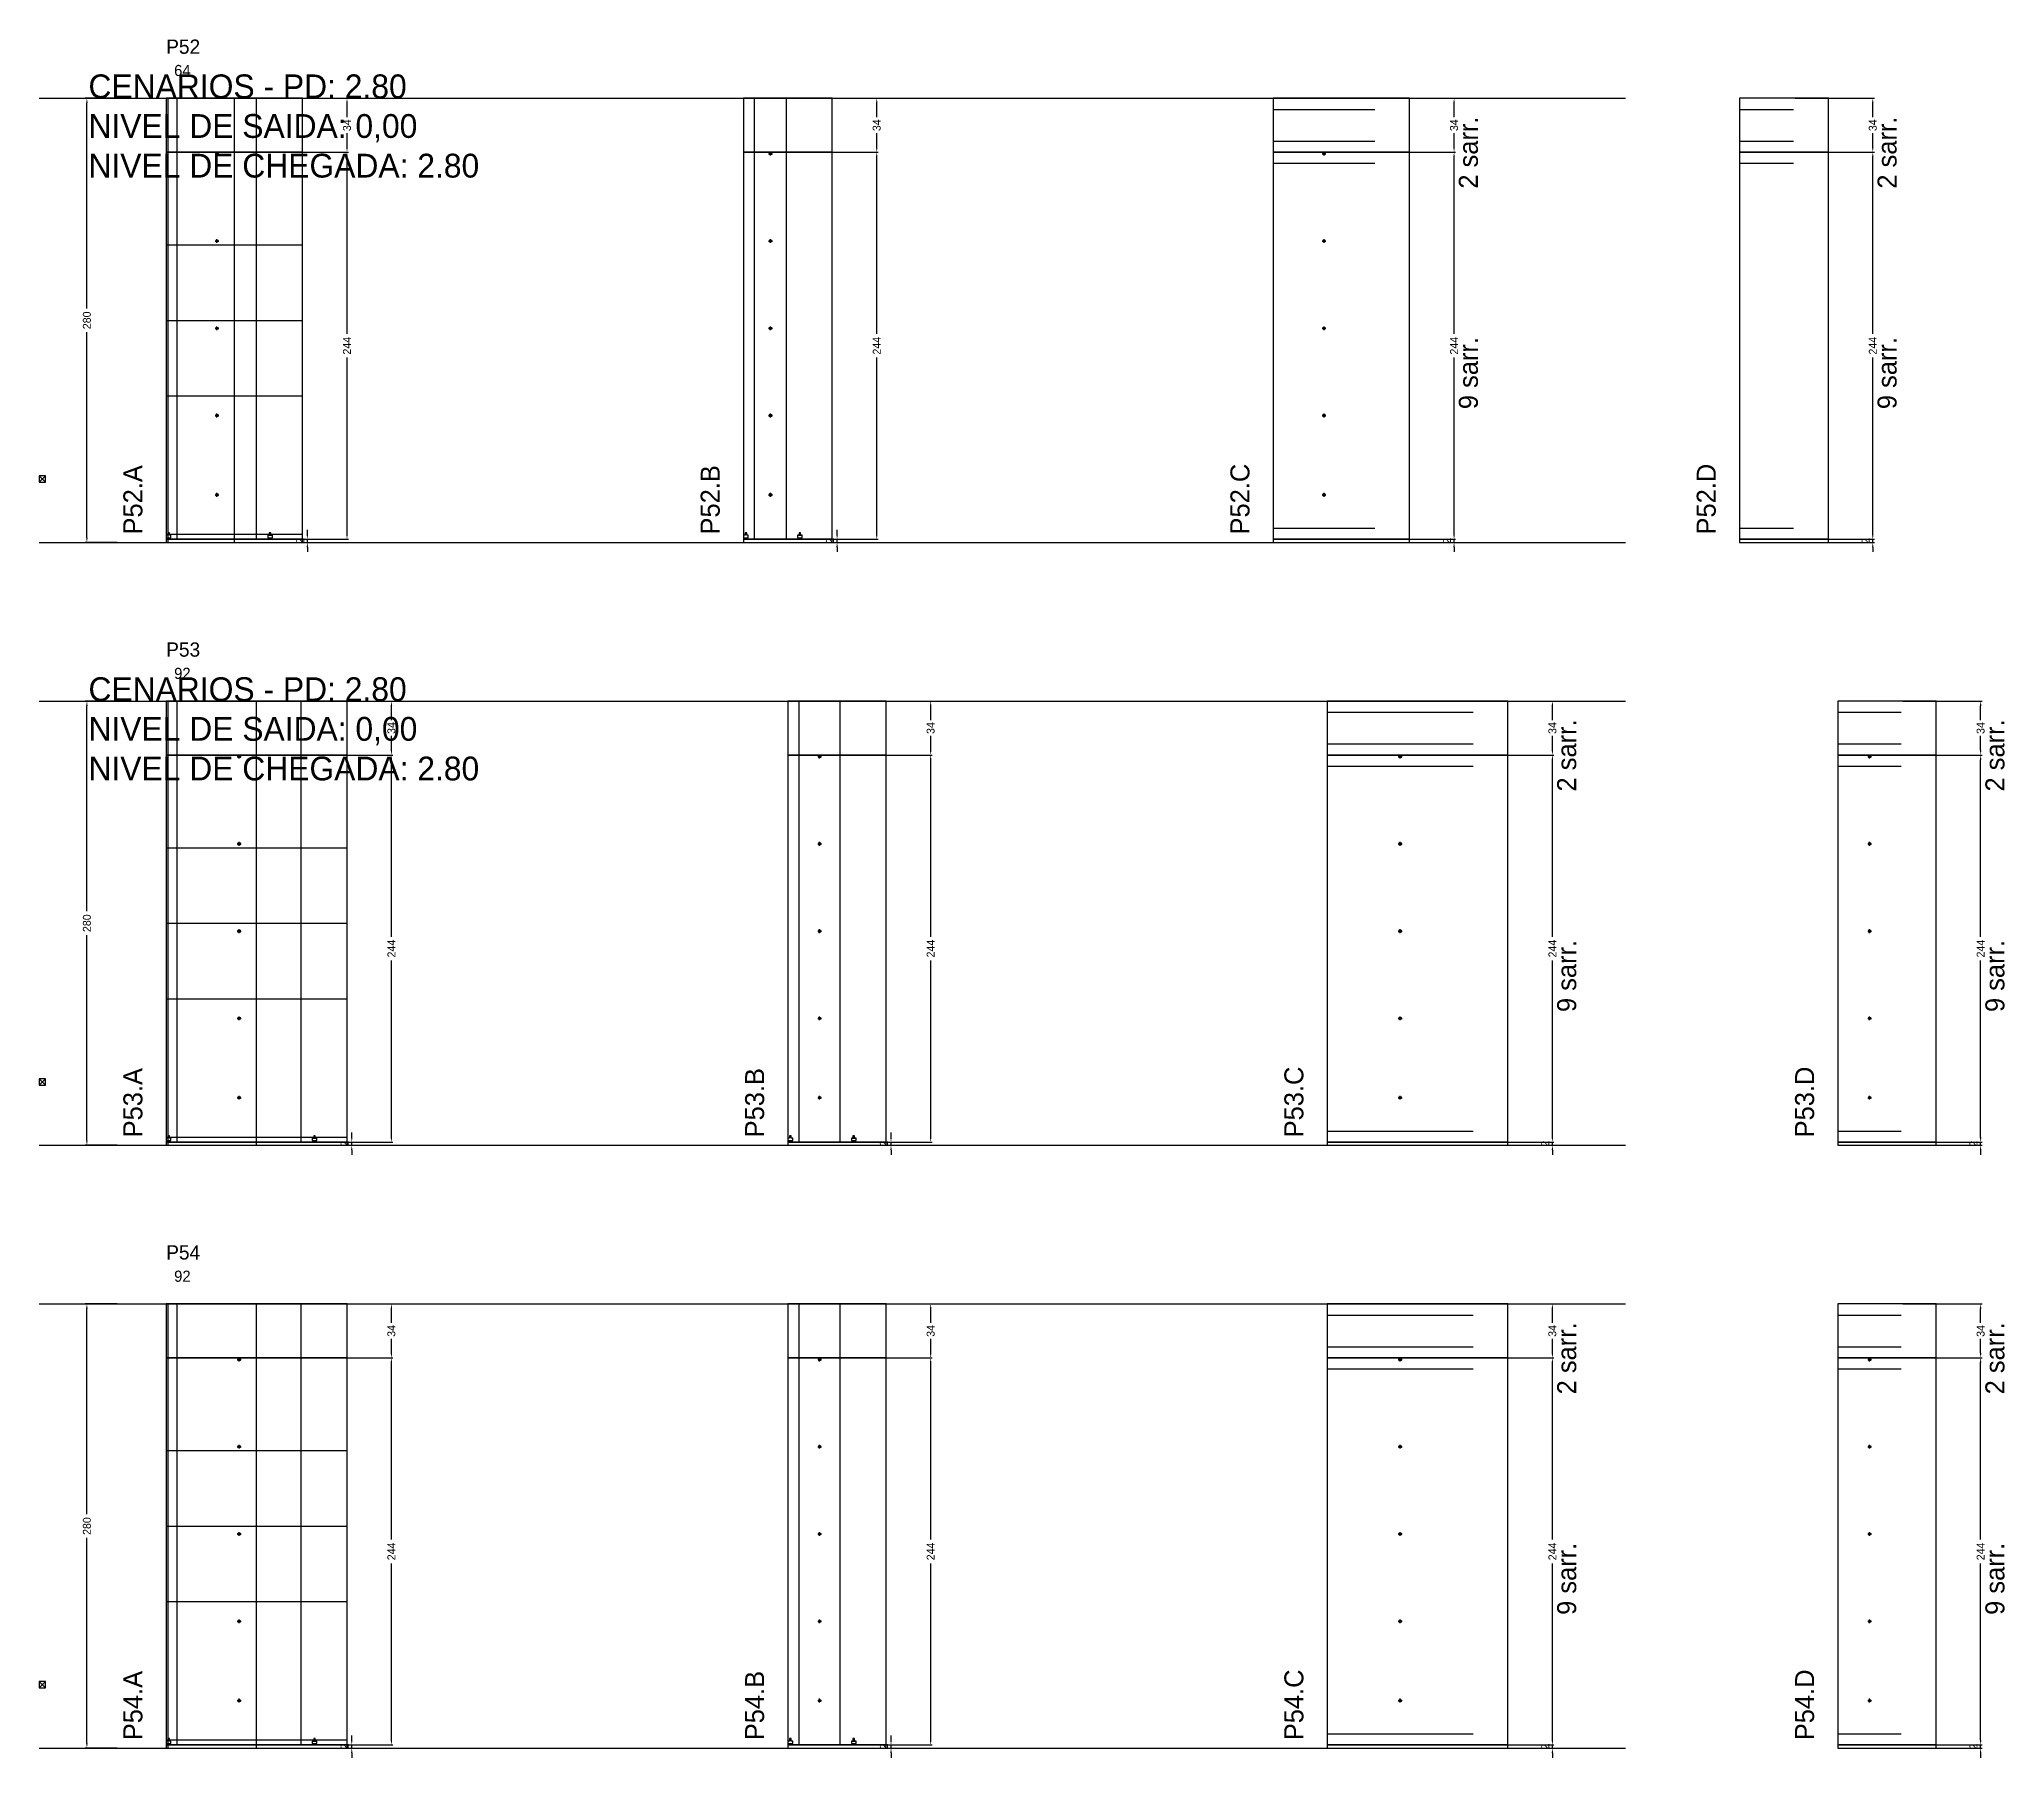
# Model space of a CAD drawing. Header units: centimetres. Extents: x -12000 to 4093, y -4566 to 1796.
# Drawn here: x -7000 to -5761, y -4566 to -3483 of the extents above; entities that cross this region are included whole.
import ezdxf

# ---------------------------------------------------------------- set-up
doc = ezdxf.new("R2010")
doc.units = ezdxf.units.CM
doc.linetypes.add('DASHED', pattern=[2, -2])
for name, color, linetype in [('CHAPA', 140, 'Continuous'), ('COTA', 241, 'Continuous'), ('COTAS FURACAO', 16, 'Continuous'), ('Madeira', 30, 'Continuous'), ('MEIO_PONT', 160, 'Continuous'), ('NOMENCLATURA', 7, 'Continuous'), ('Nível', 160, 'Continuous'), ('Painéis', 200, 'Continuous'), ('Perfil Metálico', 150, 'Continuous'), ('SARR_2.2x7', 40, 'Continuous'), ('SARRAFO DE PRESSAO', 200, 'Continuous'), ('texto', 7, 'Continuous'), ('TEXTO_GERAL', 7, 'Continuous')]:
    doc.layers.add(name, color=color, linetype=linetype)
doc.dimstyles.new('PAINEL-NOVA', dxfattribs={"dimtxt": 5, "dimasz": 3, "dimexe": 1, "dimexo": 1, "dimgap": 1, "dimtad": 1, "dimcen": 2.5, "dimazin": 3, "dimtfac": 1, "dimtmove": 0, "dimatfit": 3})

msp = doc.modelspace()

# ---------------------------------------------------------------- texts
at = {"layer": 'NOMENCLATURA'}
for s, p in [('CENARIOS - PD: 2.80', (-6969, -3520)), ('NIVEL DE SAIDA: 0,00', (-6969, -3545)), ('NIVEL DE CHEGADA: 2.80', (-6969, -3570)), ('CENARIOS - PD: 2.80', (-6969, -3900)), ('NIVEL DE SAIDA: 0,00', (-6969, -3925)), ('NIVEL DE CHEGADA: 2.80', (-6969, -3950))]:
    msp.add_text(s, height=15, dxfattribs=at).set_placement(p)
for s, p in [('2 sarr.', (-6093, -3577)), ('2 sarr.', (-5829, -3577)), ('9 sarr.', (-6093, -3716)), ('9 sarr.', (-5829, -3716)), ('P52.A', (-6935, -3795)), ('P52.B', (-6571, -3795)), ('P52.C', (-6237, -3795)), ('P52.D', (-5943, -3795)), ('2 sarr.', (-6031, -3957)), ('2 sarr.', (-5761, -3957)), ('9 sarr.', (-6031, -4096)), ('9 sarr.', (-5761, -4096)), ('P53.A', (-6935, -4175)), ('P53.B', (-6543, -4175)), ('P53.C', (-6203, -4175)), ('P53.D', (-5881, -4175)), ('2 sarr.', (-6031, -4337)), ('2 sarr.', (-5761, -4337)), ('9 sarr.', (-6031, -4476)), ('9 sarr.', (-5761, -4476)), ('P54.A', (-6935, -4555)), ('P54.B', (-6543, -4555)), ('P54.C', (-6203, -4555)), ('P54.D', (-5881, -4555))]:
    msp.add_text(s, height=12, rotation=90, dxfattribs=at).set_placement(p)
at = {"layer": 'texto'}
for s, p in [('64', (-6915, -3506)), ('92', (-6915, -3886)), ('92', (-6915, -4266))]:
    msp.add_text(s, height=7, dxfattribs=at).set_placement(p)
at = {"layer": 'TEXTO_GERAL'}
for s, p in [('P52', (-6920, -3492)), ('P53', (-6920, -3872)), ('P54', (-6920, -4252))]:
    msp.add_text(s, height=9, dxfattribs=at).set_placement(p)

# ---------------------------------------------------------------- blocks, each defined once
blk = doc.blocks.new('_CLOSEDFILLED')
at = {"color": 0, "linetype": 'BYBLOCK'}
blk.add_solid([(-1, 0.16), (0, 0), (-1, -0.16)], dxfattribs=at)
blk = doc.blocks.new('*D287')
for p, q in [((-6951, -4280), (-6971, -4280)), ((-6970, -4412.5), (-6970, -4283)), ((-6970, -4557), (-6970, -4427.5)), ((-6951, -4560), (-6971, -4560))]:
    blk.add_line(p, q)
at = {"layer": 'Defpoints'}
for p in [(-6950, -4280), (-6970, -4560), (-6950, -4560)]:
    blk.add_point(p, dxfattribs=at)
at = {"layer": 'COTA', "xscale": 3, "yscale": 3}
for p, rotation in [((-6970, -4280), 90), ((-6970, -4560), 270)]:
    blk.add_blockref('_CLOSEDFILLED', p, dxfattribs=dict(at, rotation=rotation))
at = {"layer": 'COTA', "insert": (-6970, -4420), "char_height": 5, "attachment_point": 5, "rotation": 90}
blk.add_mtext('280', dxfattribs=at)
blk = doc.blocks.new('MULDURA')
at = {"layer": 'Paineis'}
for p, q in [((0, 0), (4, 4)), ((4, 0), (0, 4))]:
    blk.add_line(p, q, dxfattribs=at)
blk.add_lwpolyline([(0, 0), (4, 0), (4, 4), (0, 4)], close=True, dxfattribs=at)
blk = doc.blocks.new('*D289')
for p, q in [((-6827, -4314), (-6777, -4314)), ((-6778, -4428.5), (-6778, -4317)), ((-6778, -4555), (-6778, -4443.5)), ((-6827, -4558), (-6777, -4558))]:
    blk.add_line(p, q)
at = {"layer": 'Defpoints'}
for p in [(-6828, -4314), (-6828, -4558), (-6778, -4558)]:
    blk.add_point(p, dxfattribs=at)
at = {"layer": 'COTA', "xscale": 3, "yscale": 3}
for p, rotation in [((-6778, -4314), 90), ((-6778, -4558), 270)]:
    blk.add_blockref('_CLOSEDFILLED', p, dxfattribs=dict(at, rotation=rotation))
at = {"layer": 'COTA', "insert": (-6778, -4436), "char_height": 5, "attachment_point": 5, "rotation": 90}
blk.add_mtext('244', dxfattribs=at)
blk = doc.blocks.new('*D290')
for p, q in [((-6827, -4280), (-6777, -4280)), ((-6778, -4292), (-6778, -4283)), ((-6778, -4311), (-6778, -4302)), ((-6827, -4314), (-6777, -4314))]:
    blk.add_line(p, q)
at = {"layer": 'Defpoints'}
for p in [(-6828, -4280), (-6828, -4314), (-6778, -4314)]:
    blk.add_point(p, dxfattribs=at)
at = {"layer": 'COTA', "xscale": 3, "yscale": 3}
for p, rotation in [((-6778, -4280), 90), ((-6778, -4314), 270)]:
    blk.add_blockref('_CLOSEDFILLED', p, dxfattribs=dict(at, rotation=rotation))
at = {"layer": 'COTA', "insert": (-6778, -4297), "char_height": 5, "attachment_point": 5, "rotation": 90}
blk.add_mtext('34', dxfattribs=at)
blk = doc.blocks.new('SLIPTEE')
at = {"layer": 'Paineis'}
blk.add_lwpolyline([(0, 0), (3, 0), (3, 1.5), (2, 1.5), (2, 3), (1, 3), (1, 1.5), (0, 1.5)], close=True, dxfattribs=at)
blk = doc.blocks.new('SLIPTDD')
at = {"layer": 'Paineis'}
blk.add_line((0, 1.5), (3, 1.5), dxfattribs=at)
blk.add_lwpolyline([(0, 0), (3, 0), (3, 1.5), (2, 1.5), (2, 3), (1, 3), (1, 1.5), (0, 1.5)], close=True, dxfattribs=at)
blk = doc.blocks.new('furacao')
at = {"layer": 'COTAS FURACAO'}
for p, q in [((-1.2, 0), (1.2, 0)), ((0, -1.2), (0, 1.2))]:
    blk.add_line(p, q, dxfattribs=at)
blk.add_circle((0, 0), 0.8, dxfattribs=at)
blk = doc.blocks.new('*D292')
for p, q in [((-6487, -4314), (-6437, -4314)), ((-6438, -4428.5), (-6438, -4317)), ((-6438, -4555), (-6438, -4443.5)), ((-6487, -4558), (-6437, -4558))]:
    blk.add_line(p, q)
at = {"layer": 'Defpoints'}
for p in [(-6488, -4314), (-6488, -4558), (-6438, -4558)]:
    blk.add_point(p, dxfattribs=at)
at = {"layer": 'COTA', "xscale": 3, "yscale": 3}
for p, rotation in [((-6438, -4314), 90), ((-6438, -4558), 270)]:
    blk.add_blockref('_CLOSEDFILLED', p, dxfattribs=dict(at, rotation=rotation))
at = {"layer": 'COTA', "insert": (-6438, -4436), "char_height": 5, "attachment_point": 5, "rotation": 90}
blk.add_mtext('244', dxfattribs=at)
blk = doc.blocks.new('*D293')
for p, q in [((-6487, -4280), (-6437, -4280)), ((-6438, -4292), (-6438, -4283)), ((-6438, -4311), (-6438, -4302)), ((-6487, -4314), (-6437, -4314))]:
    blk.add_line(p, q)
at = {"layer": 'Defpoints'}
for p in [(-6488, -4280), (-6488, -4314), (-6438, -4314)]:
    blk.add_point(p, dxfattribs=at)
at = {"layer": 'COTA', "xscale": 3, "yscale": 3}
for p, rotation in [((-6438, -4280), 90), ((-6438, -4314), 270)]:
    blk.add_blockref('_CLOSEDFILLED', p, dxfattribs=dict(at, rotation=rotation))
at = {"layer": 'COTA', "insert": (-6438, -4297), "char_height": 5, "attachment_point": 5, "rotation": 90}
blk.add_mtext('34', dxfattribs=at)
blk = doc.blocks.new('*D295')
for p, q in [((-6095, -4314), (-6045, -4314)), ((-6046, -4428.5), (-6046, -4317)), ((-6046, -4555), (-6046, -4443.5)), ((-6095, -4558), (-6045, -4558))]:
    blk.add_line(p, q)
at = {"layer": 'Defpoints'}
for p in [(-6096, -4314), (-6096, -4558), (-6046, -4558)]:
    blk.add_point(p, dxfattribs=at)
at = {"layer": 'COTA', "xscale": 3, "yscale": 3}
for p, rotation in [((-6046, -4314), 90), ((-6046, -4558), 270)]:
    blk.add_blockref('_CLOSEDFILLED', p, dxfattribs=dict(at, rotation=rotation))
at = {"layer": 'COTA', "insert": (-6046, -4436), "char_height": 5, "attachment_point": 5, "rotation": 90}
blk.add_mtext('244', dxfattribs=at)
blk = doc.blocks.new('*D296')
for p, q in [((-6095, -4280), (-6045, -4280)), ((-6046, -4292), (-6046, -4283)), ((-6046, -4311), (-6046, -4302)), ((-6095, -4314), (-6045, -4314))]:
    blk.add_line(p, q)
at = {"layer": 'Defpoints'}
for p in [(-6096, -4280), (-6096, -4314), (-6046, -4314)]:
    blk.add_point(p, dxfattribs=at)
at = {"layer": 'COTA', "xscale": 3, "yscale": 3}
for p, rotation in [((-6046, -4280), 90), ((-6046, -4314), 270)]:
    blk.add_blockref('_CLOSEDFILLED', p, dxfattribs=dict(at, rotation=rotation))
at = {"layer": 'COTA', "insert": (-6046, -4297), "char_height": 5, "attachment_point": 5, "rotation": 90}
blk.add_mtext('34', dxfattribs=at)
blk = doc.blocks.new('*D298')
for p, q in [((-5825, -4314), (-5775, -4314)), ((-5776, -4428.5), (-5776, -4317)), ((-5776, -4555), (-5776, -4443.5)), ((-5825, -4558), (-5775, -4558))]:
    blk.add_line(p, q)
at = {"layer": 'Defpoints'}
for p in [(-5826, -4314), (-5826, -4558), (-5776, -4558)]:
    blk.add_point(p, dxfattribs=at)
at = {"layer": 'COTA', "xscale": 3, "yscale": 3}
for p, rotation in [((-5776, -4314), 90), ((-5776, -4558), 270)]:
    blk.add_blockref('_CLOSEDFILLED', p, dxfattribs=dict(at, rotation=rotation))
at = {"layer": 'COTA', "insert": (-5776, -4436), "char_height": 5, "attachment_point": 5, "rotation": 90}
blk.add_mtext('244', dxfattribs=at)
blk = doc.blocks.new('*D299')
for p, q in [((-5825, -4280), (-5775, -4280)), ((-5776, -4292), (-5776, -4283)), ((-5776, -4311), (-5776, -4302)), ((-5825, -4314), (-5775, -4314))]:
    blk.add_line(p, q)
at = {"layer": 'Defpoints'}
for p in [(-5826, -4280), (-5826, -4314), (-5776, -4314)]:
    blk.add_point(p, dxfattribs=at)
at = {"layer": 'COTA', "xscale": 3, "yscale": 3}
for p, rotation in [((-5776, -4280), 90), ((-5776, -4314), 270)]:
    blk.add_blockref('_CLOSEDFILLED', p, dxfattribs=dict(at, rotation=rotation))
at = {"layer": 'COTA', "insert": (-5776, -4297), "char_height": 5, "attachment_point": 5, "rotation": 90}
blk.add_mtext('34', dxfattribs=at)
blk = doc.blocks.new('*D261')
for p, q in [((-6951, -3900), (-6971, -3900)), ((-6970, -4032.5), (-6970, -3903)), ((-6970, -4177), (-6970, -4047.5)), ((-6951, -4180), (-6971, -4180))]:
    blk.add_line(p, q)
at = {"layer": 'Defpoints'}
for p in [(-6950, -3900), (-6970, -4180), (-6950, -4180)]:
    blk.add_point(p, dxfattribs=at)
at = {"layer": 'COTA', "xscale": 3, "yscale": 3}
for p, rotation in [((-6970, -3900), 90), ((-6970, -4180), 270)]:
    blk.add_blockref('_CLOSEDFILLED', p, dxfattribs=dict(at, rotation=rotation))
at = {"layer": 'COTA', "insert": (-6970, -4040), "char_height": 5, "attachment_point": 5, "rotation": 90}
blk.add_mtext('280', dxfattribs=at)
blk = doc.blocks.new('*D263')
for p, q in [((-6827, -3934), (-6777, -3934)), ((-6778, -4048.5), (-6778, -3937)), ((-6778, -4175), (-6778, -4063.5)), ((-6827, -4178), (-6777, -4178))]:
    blk.add_line(p, q)
at = {"layer": 'Defpoints'}
for p in [(-6828, -3934), (-6828, -4178), (-6778, -4178)]:
    blk.add_point(p, dxfattribs=at)
at = {"layer": 'COTA', "xscale": 3, "yscale": 3}
for p, rotation in [((-6778, -3934), 90), ((-6778, -4178), 270)]:
    blk.add_blockref('_CLOSEDFILLED', p, dxfattribs=dict(at, rotation=rotation))
at = {"layer": 'COTA', "insert": (-6778, -4056), "char_height": 5, "attachment_point": 5, "rotation": 90}
blk.add_mtext('244', dxfattribs=at)
blk = doc.blocks.new('*D264')
for p, q in [((-6827, -3900), (-6777, -3900)), ((-6778, -3912), (-6778, -3903)), ((-6778, -3931), (-6778, -3922)), ((-6827, -3934), (-6777, -3934))]:
    blk.add_line(p, q)
at = {"layer": 'Defpoints'}
for p in [(-6828, -3900), (-6828, -3934), (-6778, -3934)]:
    blk.add_point(p, dxfattribs=at)
at = {"layer": 'COTA', "xscale": 3, "yscale": 3}
for p, rotation in [((-6778, -3900), 90), ((-6778, -3934), 270)]:
    blk.add_blockref('_CLOSEDFILLED', p, dxfattribs=dict(at, rotation=rotation))
at = {"layer": 'COTA', "insert": (-6778, -3917), "char_height": 5, "attachment_point": 5, "rotation": 90}
blk.add_mtext('34', dxfattribs=at)
blk = doc.blocks.new('*D266')
for p, q in [((-6487, -3934), (-6437, -3934)), ((-6438, -4048.5), (-6438, -3937)), ((-6438, -4175), (-6438, -4063.5)), ((-6487, -4178), (-6437, -4178))]:
    blk.add_line(p, q)
at = {"layer": 'Defpoints'}
for p in [(-6488, -3934), (-6488, -4178), (-6438, -4178)]:
    blk.add_point(p, dxfattribs=at)
at = {"layer": 'COTA', "xscale": 3, "yscale": 3}
for p, rotation in [((-6438, -3934), 90), ((-6438, -4178), 270)]:
    blk.add_blockref('_CLOSEDFILLED', p, dxfattribs=dict(at, rotation=rotation))
at = {"layer": 'COTA', "insert": (-6438, -4056), "char_height": 5, "attachment_point": 5, "rotation": 90}
blk.add_mtext('244', dxfattribs=at)
blk = doc.blocks.new('*D267')
for p, q in [((-6487, -3900), (-6437, -3900)), ((-6438, -3912), (-6438, -3903)), ((-6438, -3931), (-6438, -3922)), ((-6487, -3934), (-6437, -3934))]:
    blk.add_line(p, q)
at = {"layer": 'Defpoints'}
for p in [(-6488, -3900), (-6488, -3934), (-6438, -3934)]:
    blk.add_point(p, dxfattribs=at)
at = {"layer": 'COTA', "xscale": 3, "yscale": 3}
for p, rotation in [((-6438, -3900), 90), ((-6438, -3934), 270)]:
    blk.add_blockref('_CLOSEDFILLED', p, dxfattribs=dict(at, rotation=rotation))
at = {"layer": 'COTA', "insert": (-6438, -3917), "char_height": 5, "attachment_point": 5, "rotation": 90}
blk.add_mtext('34', dxfattribs=at)
blk = doc.blocks.new('*D269')
for p, q in [((-6095, -3934), (-6045, -3934)), ((-6046, -4048.5), (-6046, -3937)), ((-6046, -4175), (-6046, -4063.5)), ((-6095, -4178), (-6045, -4178))]:
    blk.add_line(p, q)
at = {"layer": 'Defpoints'}
for p in [(-6096, -3934), (-6096, -4178), (-6046, -4178)]:
    blk.add_point(p, dxfattribs=at)
at = {"layer": 'COTA', "xscale": 3, "yscale": 3}
for p, rotation in [((-6046, -3934), 90), ((-6046, -4178), 270)]:
    blk.add_blockref('_CLOSEDFILLED', p, dxfattribs=dict(at, rotation=rotation))
at = {"layer": 'COTA', "insert": (-6046, -4056), "char_height": 5, "attachment_point": 5, "rotation": 90}
blk.add_mtext('244', dxfattribs=at)
blk = doc.blocks.new('*D270')
for p, q in [((-6095, -3900), (-6045, -3900)), ((-6046, -3912), (-6046, -3903)), ((-6046, -3931), (-6046, -3922)), ((-6095, -3934), (-6045, -3934))]:
    blk.add_line(p, q)
at = {"layer": 'Defpoints'}
for p in [(-6096, -3900), (-6096, -3934), (-6046, -3934)]:
    blk.add_point(p, dxfattribs=at)
at = {"layer": 'COTA', "xscale": 3, "yscale": 3}
for p, rotation in [((-6046, -3900), 90), ((-6046, -3934), 270)]:
    blk.add_blockref('_CLOSEDFILLED', p, dxfattribs=dict(at, rotation=rotation))
at = {"layer": 'COTA', "insert": (-6046, -3917), "char_height": 5, "attachment_point": 5, "rotation": 90}
blk.add_mtext('34', dxfattribs=at)
blk = doc.blocks.new('*D272')
for p, q in [((-5825, -3934), (-5775, -3934)), ((-5776, -4048.5), (-5776, -3937)), ((-5776, -4175), (-5776, -4063.5)), ((-5825, -4178), (-5775, -4178))]:
    blk.add_line(p, q)
at = {"layer": 'Defpoints'}
for p in [(-5826, -3934), (-5826, -4178), (-5776, -4178)]:
    blk.add_point(p, dxfattribs=at)
at = {"layer": 'COTA', "xscale": 3, "yscale": 3}
for p, rotation in [((-5776, -3934), 90), ((-5776, -4178), 270)]:
    blk.add_blockref('_CLOSEDFILLED', p, dxfattribs=dict(at, rotation=rotation))
at = {"layer": 'COTA', "insert": (-5776, -4056), "char_height": 5, "attachment_point": 5, "rotation": 90}
blk.add_mtext('244', dxfattribs=at)
blk = doc.blocks.new('*D273')
for p, q in [((-5825, -3900), (-5775, -3900)), ((-5776, -3912), (-5776, -3903)), ((-5776, -3931), (-5776, -3922)), ((-5825, -3934), (-5775, -3934))]:
    blk.add_line(p, q)
at = {"layer": 'Defpoints'}
for p in [(-5826, -3900), (-5826, -3934), (-5776, -3934)]:
    blk.add_point(p, dxfattribs=at)
at = {"layer": 'COTA', "xscale": 3, "yscale": 3}
for p, rotation in [((-5776, -3900), 90), ((-5776, -3934), 270)]:
    blk.add_blockref('_CLOSEDFILLED', p, dxfattribs=dict(at, rotation=rotation))
at = {"layer": 'COTA', "insert": (-5776, -3917), "char_height": 5, "attachment_point": 5, "rotation": 90}
blk.add_mtext('34', dxfattribs=at)
blk = doc.blocks.new('*D235')
for p, q in [((-6951, -3520), (-6971, -3520)), ((-6970, -3652.5), (-6970, -3523)), ((-6970, -3797), (-6970, -3667.5)), ((-6951, -3800), (-6971, -3800))]:
    blk.add_line(p, q)
at = {"layer": 'Defpoints'}
for p in [(-6950, -3520), (-6970, -3800), (-6950, -3800)]:
    blk.add_point(p, dxfattribs=at)
at = {"layer": 'COTA', "xscale": 3, "yscale": 3}
for p, rotation in [((-6970, -3520), 90), ((-6970, -3800), 270)]:
    blk.add_blockref('_CLOSEDFILLED', p, dxfattribs=dict(at, rotation=rotation))
at = {"layer": 'COTA', "insert": (-6970, -3660), "char_height": 5, "attachment_point": 5, "rotation": 90}
blk.add_mtext('280', dxfattribs=at)
blk = doc.blocks.new('*D237')
for p, q in [((-6855, -3554), (-6805, -3554)), ((-6806, -3668.5), (-6806, -3557)), ((-6806, -3795), (-6806, -3683.5)), ((-6855, -3798), (-6805, -3798))]:
    blk.add_line(p, q)
at = {"layer": 'Defpoints'}
for p in [(-6856, -3554), (-6856, -3798), (-6806, -3798)]:
    blk.add_point(p, dxfattribs=at)
at = {"layer": 'COTA', "xscale": 3, "yscale": 3}
for p, rotation in [((-6806, -3554), 90), ((-6806, -3798), 270)]:
    blk.add_blockref('_CLOSEDFILLED', p, dxfattribs=dict(at, rotation=rotation))
at = {"layer": 'COTA', "insert": (-6806, -3676), "char_height": 5, "attachment_point": 5, "rotation": 90}
blk.add_mtext('244', dxfattribs=at)
blk = doc.blocks.new('*D238')
for p, q in [((-6855, -3520), (-6805, -3520)), ((-6806, -3532), (-6806, -3523)), ((-6806, -3551), (-6806, -3542)), ((-6855, -3554), (-6805, -3554))]:
    blk.add_line(p, q)
at = {"layer": 'Defpoints'}
for p in [(-6856, -3520), (-6856, -3554), (-6806, -3554)]:
    blk.add_point(p, dxfattribs=at)
at = {"layer": 'COTA', "xscale": 3, "yscale": 3}
for p, rotation in [((-6806, -3520), 90), ((-6806, -3554), 270)]:
    blk.add_blockref('_CLOSEDFILLED', p, dxfattribs=dict(at, rotation=rotation))
at = {"layer": 'COTA', "insert": (-6806, -3537), "char_height": 5, "attachment_point": 5, "rotation": 90}
blk.add_mtext('34', dxfattribs=at)
blk = doc.blocks.new('*D240')
for p, q in [((-6521, -3554), (-6471, -3554)), ((-6472, -3668.5), (-6472, -3557)), ((-6472, -3795), (-6472, -3683.5)), ((-6521, -3798), (-6471, -3798))]:
    blk.add_line(p, q)
at = {"layer": 'Defpoints'}
for p in [(-6522, -3554), (-6522, -3798), (-6472, -3798)]:
    blk.add_point(p, dxfattribs=at)
at = {"layer": 'COTA', "xscale": 3, "yscale": 3}
for p, rotation in [((-6472, -3554), 90), ((-6472, -3798), 270)]:
    blk.add_blockref('_CLOSEDFILLED', p, dxfattribs=dict(at, rotation=rotation))
at = {"layer": 'COTA', "insert": (-6472, -3676), "char_height": 5, "attachment_point": 5, "rotation": 90}
blk.add_mtext('244', dxfattribs=at)
blk = doc.blocks.new('*D241')
for p, q in [((-6521, -3520), (-6471, -3520)), ((-6472, -3532), (-6472, -3523)), ((-6472, -3551), (-6472, -3542)), ((-6521, -3554), (-6471, -3554))]:
    blk.add_line(p, q)
at = {"layer": 'Defpoints'}
for p in [(-6522, -3520), (-6522, -3554), (-6472, -3554)]:
    blk.add_point(p, dxfattribs=at)
at = {"layer": 'COTA', "xscale": 3, "yscale": 3}
for p, rotation in [((-6472, -3520), 90), ((-6472, -3554), 270)]:
    blk.add_blockref('_CLOSEDFILLED', p, dxfattribs=dict(at, rotation=rotation))
at = {"layer": 'COTA', "insert": (-6472, -3537), "char_height": 5, "attachment_point": 5, "rotation": 90}
blk.add_mtext('34', dxfattribs=at)
blk = doc.blocks.new('*D243')
for p, q in [((-6157, -3554), (-6107, -3554)), ((-6108, -3668.5), (-6108, -3557)), ((-6108, -3795), (-6108, -3683.5)), ((-6157, -3798), (-6107, -3798))]:
    blk.add_line(p, q)
at = {"layer": 'Defpoints'}
for p in [(-6158, -3554), (-6158, -3798), (-6108, -3798)]:
    blk.add_point(p, dxfattribs=at)
at = {"layer": 'COTA', "xscale": 3, "yscale": 3}
for p, rotation in [((-6108, -3554), 90), ((-6108, -3798), 270)]:
    blk.add_blockref('_CLOSEDFILLED', p, dxfattribs=dict(at, rotation=rotation))
at = {"layer": 'COTA', "insert": (-6108, -3676), "char_height": 5, "attachment_point": 5, "rotation": 90}
blk.add_mtext('244', dxfattribs=at)
blk = doc.blocks.new('*D244')
for p, q in [((-6157, -3520), (-6107, -3520)), ((-6108, -3532), (-6108, -3523)), ((-6108, -3551), (-6108, -3542)), ((-6157, -3554), (-6107, -3554))]:
    blk.add_line(p, q)
at = {"layer": 'Defpoints'}
for p in [(-6158, -3520), (-6158, -3554), (-6108, -3554)]:
    blk.add_point(p, dxfattribs=at)
at = {"layer": 'COTA', "xscale": 3, "yscale": 3}
for p, rotation in [((-6108, -3520), 90), ((-6108, -3554), 270)]:
    blk.add_blockref('_CLOSEDFILLED', p, dxfattribs=dict(at, rotation=rotation))
at = {"layer": 'COTA', "insert": (-6108, -3537), "char_height": 5, "attachment_point": 5, "rotation": 90}
blk.add_mtext('34', dxfattribs=at)
blk = doc.blocks.new('*D246')
for p, q in [((-5893, -3554), (-5843, -3554)), ((-5844, -3668.5), (-5844, -3557)), ((-5844, -3795), (-5844, -3683.5)), ((-5893, -3798), (-5843, -3798))]:
    blk.add_line(p, q)
at = {"layer": 'Defpoints'}
for p in [(-5894, -3554), (-5894, -3798), (-5844, -3798)]:
    blk.add_point(p, dxfattribs=at)
at = {"layer": 'COTA', "xscale": 3, "yscale": 3}
for p, rotation in [((-5844, -3554), 90), ((-5844, -3798), 270)]:
    blk.add_blockref('_CLOSEDFILLED', p, dxfattribs=dict(at, rotation=rotation))
at = {"layer": 'COTA', "insert": (-5844, -3676), "char_height": 5, "attachment_point": 5, "rotation": 90}
blk.add_mtext('244', dxfattribs=at)
blk = doc.blocks.new('*D247')
for p, q in [((-5893, -3520), (-5843, -3520)), ((-5844, -3532), (-5844, -3523)), ((-5844, -3551), (-5844, -3542)), ((-5893, -3554), (-5843, -3554))]:
    blk.add_line(p, q)
at = {"layer": 'Defpoints'}
for p in [(-5894, -3520), (-5894, -3554), (-5844, -3554)]:
    blk.add_point(p, dxfattribs=at)
at = {"layer": 'COTA', "xscale": 3, "yscale": 3}
for p, rotation in [((-5844, -3520), 90), ((-5844, -3554), 270)]:
    blk.add_blockref('_CLOSEDFILLED', p, dxfattribs=dict(at, rotation=rotation))
at = {"layer": 'COTA', "insert": (-5844, -3537), "char_height": 5, "attachment_point": 5, "rotation": 90}
blk.add_mtext('34', dxfattribs=at)

# ---------------------------------------------------------------- dimensions: what is measured, and where the dimension line sits
at = {"layer": 'COTA'}
for base, p1, p2, picture, middle in [((-6970, -3800), (-6950, -3800), (-6950, -3520), '*D235', (-6970, -3660)), ((-6806, -3554), (-6856, -3554), (-6856, -3520), '*D238', (-6806, -3537)), ((-6472, -3554), (-6522, -3554), (-6522, -3520), '*D241', (-6472, -3537)), ((-6108, -3554), (-6158, -3554), (-6158, -3520), '*D244', (-6108, -3537)), ((-5844, -3554), (-5894, -3554), (-5894, -3520), '*D247', (-5844, -3537)), ((-6806, -3798), (-6856, -3798), (-6856, -3554), '*D237', (-6806, -3676)), ((-6472, -3798), (-6522, -3798), (-6522, -3554), '*D240', (-6472, -3676)), ((-6108, -3798), (-6158, -3798), (-6158, -3554), '*D243', (-6108, -3676)), ((-5844, -3798), (-5894, -3798), (-5894, -3554), '*D246', (-5844, -3676)), ((-6970, -4180), (-6950, -4180), (-6950, -3900), '*D261', (-6970, -4040)), ((-6778, -3934), (-6828, -3934), (-6828, -3900), '*D264', (-6778, -3917)), ((-6438, -3934), (-6488, -3934), (-6488, -3900), '*D267', (-6438, -3917)), ((-6046, -3934), (-6096, -3934), (-6096, -3900), '*D270', (-6046, -3917)), ((-5776, -3934), (-5826, -3934), (-5826, -3900), '*D273', (-5776, -3917)), ((-6778, -4178), (-6828, -4178), (-6828, -3934), '*D263', (-6778, -4056)), ((-6438, -4178), (-6488, -4178), (-6488, -3934), '*D266', (-6438, -4056)), ((-6046, -4178), (-6096, -4178), (-6096, -3934), '*D269', (-6046, -4056)), ((-5776, -4178), (-5826, -4178), (-5826, -3934), '*D272', (-5776, -4056)), ((-6970, -4560), (-6950, -4560), (-6950, -4280), '*D287', (-6970, -4420)), ((-6778, -4314), (-6828, -4314), (-6828, -4280), '*D290', (-6778, -4297)), ((-6438, -4314), (-6488, -4314), (-6488, -4280), '*D293', (-6438, -4297)), ((-6046, -4314), (-6096, -4314), (-6096, -4280), '*D296', (-6046, -4297)), ((-5776, -4314), (-5826, -4314), (-5826, -4280), '*D299', (-5776, -4297)), ((-6778, -4558), (-6828, -4558), (-6828, -4314), '*D289', (-6778, -4436)), ((-6438, -4558), (-6488, -4558), (-6488, -4314), '*D292', (-6438, -4436)), ((-6046, -4558), (-6096, -4558), (-6096, -4314), '*D295', (-6046, -4436)), ((-5776, -4558), (-5826, -4558), (-5826, -4314), '*D298', (-5776, -4436))]:
    dim = msp.add_linear_dim(base=base, p1=p1, p2=p2, angle=90, dimstyle='PAINEL-NOVA', dxfattribs=at)
    dim.commit()
    dim.dimension.update_dxf_attribs({"geometry": picture, "text_midpoint": middle})
for base, p1, p2 in [((-6831, -3800), (-6856, -3800), (-6856, -3798)), ((-6497, -3800), (-6522, -3800), (-6522, -3798)), ((-6108, -3800), (-6158, -3800), (-6158, -3798)), ((-5844, -3800), (-5894, -3800), (-5894, -3798)), ((-6803, -4180), (-6828, -4180), (-6828, -4178)), ((-6463, -4180), (-6488, -4180), (-6488, -4178)), ((-6046, -4180), (-6096, -4180), (-6096, -4178)), ((-5776, -4180), (-5826, -4180), (-5826, -4178)), ((-6803, -4560), (-6828, -4560), (-6828, -4558)), ((-6463, -4560), (-6488, -4560), (-6488, -4558)), ((-6046, -4560), (-6096, -4560), (-6096, -4558)), ((-5776, -4560), (-5826, -4560), (-5826, -4558))]:
    msp.add_linear_dim(base=base, p1=p1, p2=p2, angle=90, dimstyle='PAINEL-NOVA', dxfattribs=at).render()

# ---------------------------------------------------------------- linework, layer by layer
at = {"layer": 'CHAPA'}
for points in [[(-6920, -3800), (-6918.8, -3800), (-6918.8, -3520), (-6920, -3520)], [(-6920, -4180), (-6918.8, -4180), (-6918.8, -3900), (-6920, -3900)], [(-6920, -4560), (-6918.8, -4560), (-6918.8, -4280), (-6920, -4280)]]:
    msp.add_lwpolyline(points, close=True, dxfattribs=at)
at = {"layer": 'Madeira'}
for points in [[(-6920, -3612.4), (-6834, -3612.4)], [(-6920, -3707.6), (-6834, -3707.6)], [(-6920, -3992.4), (-6806, -3992.4)], [(-6920, -4087.6), (-6806, -4087.6)], [(-6920, -4372.4), (-6806, -4372.4)], [(-6920, -4467.6), (-6806, -4467.6)]]:
    msp.add_lwpolyline(points, dxfattribs=at)
at = {"layer": 'MEIO_PONT'}
for points in [[(-6920, -3660), (-6834, -3660)], [(-6920, -4040), (-6806, -4040)], [(-6920, -4420), (-6806, -4420)]]:
    msp.add_lwpolyline(points, dxfattribs=at)
at = {"layer": 'Nível', "linetype": 'DASHED'}
for points in [[(-7000, -3520), (-6000, -3520)], [(-7000, -3800), (-6000, -3800)], [(-7000, -3900), (-6000, -3900)], [(-7000, -4180), (-6000, -4180)], [(-7000, -4280), (-6000, -4280)], [(-7000, -4560), (-6000, -4560)]]:
    msp.add_lwpolyline(points, dxfattribs=at)
at = {"layer": 'Painéis'}
for points in [[(-6920, -3554), (-6834, -3554), (-6834, -3520), (-6920, -3520)], [(-6920, -3800), (-6834, -3800), (-6834, -3520), (-6920, -3520)], [(-6556, -3554), (-6500, -3554), (-6500, -3520), (-6556, -3520)], [(-6222, -3554), (-6136, -3554), (-6136, -3520), (-6222, -3520)], [(-5928, -3554), (-5872, -3554), (-5872, -3520), (-5928, -3520)], [(-6920, -3798), (-6834, -3798), (-6834, -3554), (-6920, -3554)], [(-6556, -3798), (-6500, -3798), (-6500, -3554), (-6556, -3554)], [(-6222, -3798), (-6136, -3798), (-6136, -3554), (-6222, -3554)], [(-5928, -3798), (-5872, -3798), (-5872, -3554), (-5928, -3554)], [(-6920, -3800), (-6834, -3800), (-6834, -3798), (-6920, -3798)], [(-6556, -3800), (-6500, -3800), (-6500, -3798), (-6556, -3798)], [(-6222, -3800), (-6136, -3800), (-6136, -3798), (-6222, -3798)], [(-5928, -3800), (-5872, -3800), (-5872, -3798), (-5928, -3798)], [(-6920, -3934), (-6806, -3934), (-6806, -3900), (-6920, -3900)], [(-6920, -4180), (-6806, -4180), (-6806, -3900), (-6920, -3900)], [(-6528, -3934), (-6466, -3934), (-6466, -3900), (-6528, -3900)], [(-6188, -3934), (-6074, -3934), (-6074, -3900), (-6188, -3900)], [(-5866, -3934), (-5804, -3934), (-5804, -3900), (-5866, -3900)], [(-6920, -4178), (-6806, -4178), (-6806, -3934), (-6920, -3934)], [(-6528, -4178), (-6466, -4178), (-6466, -3934), (-6528, -3934)], [(-6188, -4178), (-6074, -4178), (-6074, -3934), (-6188, -3934)], [(-5866, -4178), (-5804, -4178), (-5804, -3934), (-5866, -3934)], [(-6920, -4180), (-6806, -4180), (-6806, -4178), (-6920, -4178)], [(-6528, -4180), (-6466, -4180), (-6466, -4178), (-6528, -4178)], [(-6188, -4180), (-6074, -4180), (-6074, -4178), (-6188, -4178)], [(-5866, -4180), (-5804, -4180), (-5804, -4178), (-5866, -4178)], [(-6920, -4314), (-6806, -4314), (-6806, -4280), (-6920, -4280)], [(-6920, -4560), (-6806, -4560), (-6806, -4280), (-6920, -4280)], [(-6528, -4314), (-6466, -4314), (-6466, -4280), (-6528, -4280)], [(-6188, -4314), (-6074, -4314), (-6074, -4280), (-6188, -4280)], [(-5866, -4314), (-5804, -4314), (-5804, -4280), (-5866, -4280)], [(-6920, -4558), (-6806, -4558), (-6806, -4314), (-6920, -4314)], [(-6528, -4558), (-6466, -4558), (-6466, -4314), (-6528, -4314)], [(-6188, -4558), (-6074, -4558), (-6074, -4314), (-6188, -4314)], [(-5866, -4558), (-5804, -4558), (-5804, -4314), (-5866, -4314)], [(-6920, -4560), (-6806, -4560), (-6806, -4558), (-6920, -4558)], [(-6528, -4560), (-6466, -4560), (-6466, -4558), (-6528, -4558)], [(-6188, -4560), (-6074, -4560), (-6074, -4558), (-6188, -4558)], [(-5866, -4560), (-5804, -4560), (-5804, -4558), (-5866, -4558)]]:
    msp.add_lwpolyline(points, close=True, dxfattribs=at)
at = {"layer": 'Perfil Metálico'}
for p, q in [((-6877, -3800), (-6877, -3520)), ((-6863, -4180), (-6863, -3900)), ((-6863, -4560), (-6863, -4280))]:
    msp.add_line(p, q, dxfattribs=at)
at = {"layer": 'SARR_2.2x7'}
for points in [[(-6913, -3554), (-6913, -3520)], [(-6863, -3554), (-6863, -3520)], [(-6549, -3554), (-6549, -3520)], [(-6529, -3554), (-6529, -3520)], [(-6222, -3527), (-6158, -3527)], [(-5928, -3527), (-5894, -3527)], [(-6222, -3547), (-6158, -3547)], [(-5928, -3547), (-5894, -3547)], [(-6222, -3561), (-6158, -3561)], [(-5928, -3561), (-5894, -3561)], [(-6222, -3791), (-6158, -3791)], [(-5928, -3791), (-5894, -3791)], [(-6913, -3934), (-6913, -3900)], [(-6835, -3934), (-6835, -3900)], [(-6521, -3934), (-6521, -3900)], [(-6495, -3934), (-6495, -3900)], [(-6188, -3907), (-6096, -3907)], [(-5866, -3907), (-5826, -3907)], [(-6188, -3927), (-6096, -3927)], [(-5866, -3927), (-5826, -3927)], [(-6188, -3941), (-6096, -3941)], [(-5866, -3941), (-5826, -3941)], [(-6188, -4171), (-6096, -4171)], [(-5866, -4171), (-5826, -4171)], [(-6913, -4314), (-6913, -4280)], [(-6835, -4314), (-6835, -4280)], [(-6521, -4314), (-6521, -4280)], [(-6495, -4314), (-6495, -4280)], [(-6188, -4287), (-6096, -4287)], [(-5866, -4287), (-5826, -4287)], [(-6188, -4307), (-6096, -4307)], [(-5866, -4307), (-5826, -4307)], [(-6188, -4321), (-6096, -4321)], [(-5866, -4321), (-5826, -4321)], [(-6188, -4551), (-6096, -4551)], [(-5866, -4551), (-5826, -4551)]]:
    msp.add_lwpolyline(points, dxfattribs=at)
at = {"layer": 'SARR_2.2x7', "linetype": 'DASHED'}
for points in [[(-6913, -3798), (-6913, -3554)], [(-6863, -3798), (-6863, -3554)], [(-6549, -3798), (-6549, -3554)], [(-6529, -3798), (-6529, -3554)], [(-6913, -4178), (-6913, -3934)], [(-6835, -4178), (-6835, -3934)], [(-6521, -4178), (-6521, -3934)], [(-6495, -4178), (-6495, -3934)], [(-6913, -4558), (-6913, -4314)], [(-6835, -4558), (-6835, -4314)], [(-6521, -4558), (-6521, -4314)], [(-6495, -4558), (-6495, -4314)]]:
    msp.add_lwpolyline(points, dxfattribs=at)
at = {"layer": 'SARRAFO DE PRESSAO'}
for points in [[(-6920, -3800), (-6834, -3800), (-6834, -3795), (-6920, -3795)], [(-6920, -4180), (-6806, -4180), (-6806, -4175), (-6920, -4175)], [(-6920, -4560), (-6806, -4560), (-6806, -4555), (-6920, -4555)]]:
    msp.add_lwpolyline(points, close=True, dxfattribs=at)

# ---------------------------------------------------------------- block references
at = {"layer": 'COTA'}
for name, p in [('furacao', (-6888, -3555)), ('furacao', (-6539, -3555)), ('furacao', (-6190, -3555)), ('furacao', (-6888, -3610)), ('furacao', (-6539, -3610)), ('furacao', (-6190, -3610)), ('furacao', (-6888, -3665)), ('furacao', (-6539, -3665)), ('furacao', (-6190, -3665)), ('furacao', (-6888, -3720)), ('furacao', (-6539, -3720)), ('furacao', (-6190, -3720)), ('MULDURA', (-7000, -3762)), ('furacao', (-6888, -3770)), ('furacao', (-6539, -3770)), ('furacao', (-6190, -3770)), ('SLIPTEE', (-6920, -3797)), ('SLIPTDD', (-6856, -3797)), ('SLIPTEE', (-6556, -3797)), ('SLIPTDD', (-6522, -3797)), ('furacao', (-6874, -3935)), ('furacao', (-6508, -3935)), ('furacao', (-6142, -3935)), ('furacao', (-5846, -3935)), ('furacao', (-6874, -3990)), ('furacao', (-6508, -3990)), ('furacao', (-6142, -3990)), ('furacao', (-5846, -3990)), ('furacao', (-6874, -4045)), ('furacao', (-6508, -4045)), ('furacao', (-6142, -4045)), ('furacao', (-5846, -4045)), ('furacao', (-6874, -4100)), ('furacao', (-6508, -4100)), ('furacao', (-6142, -4100)), ('furacao', (-5846, -4100)), ('MULDURA', (-7000, -4142)), ('furacao', (-6874, -4150)), ('furacao', (-6508, -4150)), ('furacao', (-6142, -4150)), ('furacao', (-5846, -4150)), ('SLIPTEE', (-6920, -4177)), ('SLIPTDD', (-6828, -4177)), ('SLIPTEE', (-6528, -4177)), ('SLIPTDD', (-6488, -4177)), ('furacao', (-6874, -4315)), ('furacao', (-6508, -4315)), ('furacao', (-6142, -4315)), ('furacao', (-5846, -4315)), ('furacao', (-6874, -4370)), ('furacao', (-6508, -4370)), ('furacao', (-6142, -4370)), ('furacao', (-5846, -4370)), ('furacao', (-6874, -4425)), ('furacao', (-6508, -4425)), ('furacao', (-6142, -4425)), ('furacao', (-5846, -4425)), ('furacao', (-6874, -4480)), ('furacao', (-6508, -4480)), ('furacao', (-6142, -4480)), ('furacao', (-5846, -4480)), ('MULDURA', (-7000, -4522)), ('furacao', (-6874, -4530)), ('furacao', (-6508, -4530)), ('furacao', (-6142, -4530)), ('furacao', (-5846, -4530)), ('SLIPTEE', (-6920, -4557)), ('SLIPTDD', (-6828, -4557)), ('SLIPTEE', (-6528, -4557)), ('SLIPTDD', (-6488, -4557))]:
    msp.add_blockref(name, p, dxfattribs=at)

msp.set_redraw_order([(e.dxf.handle, doc.entitydb.next_handle()) for e in msp.query("TEXT MTEXT ATTDEF DIMENSION ARC_DIMENSION")])  # texts and dimensions are drawn at this point

doc.saveas('drawing.dxf')
